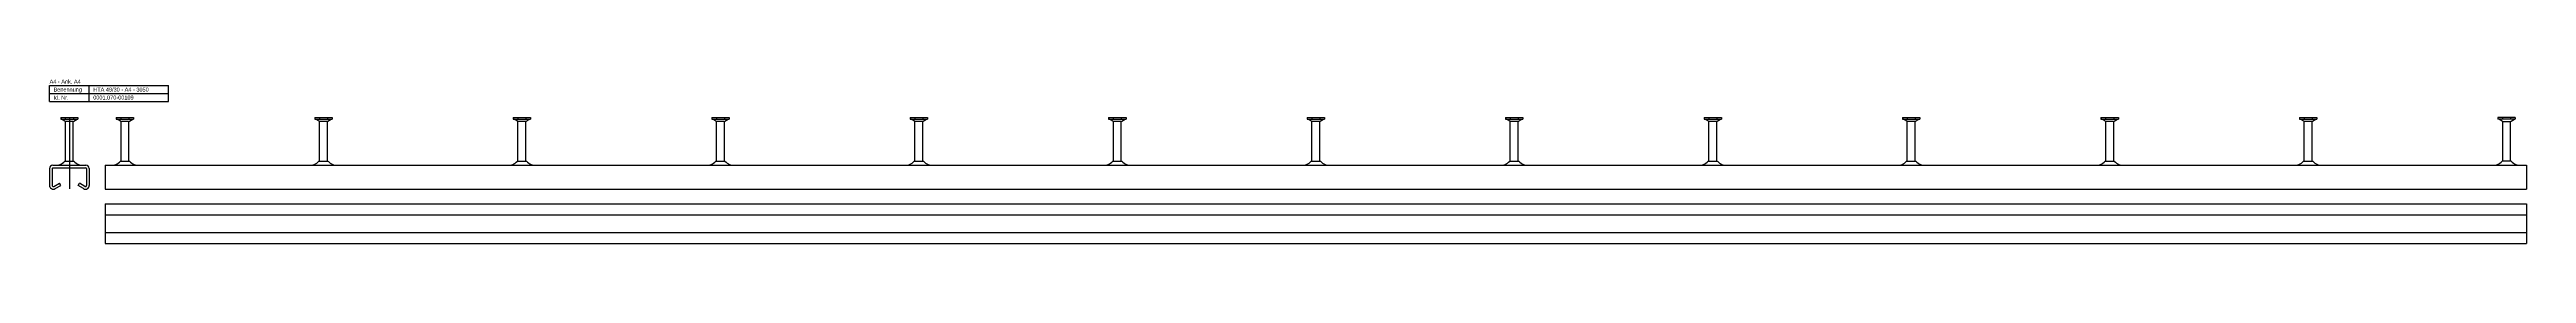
# Model space of a CAD drawing. Header units: millimetres. Extents: x -466 to 5678, y -7065 to 2232.
# Drawn here: x -465 to 2655, y -3869 to -3663 of the extents above; entities that cross this region are included whole.
import ezdxf

# ---------------------------------------------------------------- set-up
doc = ezdxf.new("R2010")
doc.units = ezdxf.units.MM
doc.linetypes.add('MITTE2', pattern=[1.125, 0.75, -0.125, 0.125, -0.125])
doc.layers.add('HALFEN', color=2, linetype='CONTINUOUS')
doc.styles.add('ARIAL50', font='ARIAL.TTF', dxfattribs={"height": 5})

msp = doc.modelspace()

# ---------------------------------------------------------------- linework, layer by layer
at = {"layer": 'HALFEN'}
for p, q in [((-464.7, -3670.6), (-314.7, -3670.6)), ((-464.7, -3690.6), (-464.7, -3670.6)), ((-464.7, -3680.6), (-314.7, -3680.6)), ((-414.7, -3690.6), (-414.7, -3670.6)), ((-314.7, -3690.6), (-314.7, -3670.6)), ((-464.7, -3690.6), (-314.7, -3690.6)), ((-450.7, -3710.6), (-450.7, -3712.8)), ((-450.7, -3710.6), (-428.9, -3710.6)), ((-444.9, -3711.1), (-444.9, -3712.3)), ((-434.7, -3711.1), (-434.7, -3712.3)), ((-428.9, -3710.6), (-428.9, -3712.8)), ((-380.7, -3710.6), (-380.7, -3712.8)), ((-380.7, -3710.6), (-358.8, -3710.6)), ((-374.8, -3711.1), (-374.8, -3712.3)), ((-364.7, -3711.1), (-364.7, -3712.3)), ((-358.8, -3710.6), (-358.8, -3712.8)), ((-130.7, -3710.6), (-130.7, -3712.8)), ((-130.7, -3710.6), (-108.8, -3710.6)), ((-124.8, -3711.1), (-124.8, -3712.3)), ((-114.7, -3711.1), (-114.7, -3712.3)), ((-108.8, -3710.6), (-108.8, -3712.8)), ((119.3, -3710.6), (119.3, -3712.8)), ((119.3, -3710.6), (141.2, -3710.6)), ((125.2, -3711.1), (125.2, -3712.3)), ((135.3, -3711.1), (135.3, -3712.3)), ((141.2, -3710.6), (141.2, -3712.8)), ((369.3, -3710.6), (391.2, -3710.6)), ((369.3, -3710.6), (369.3, -3712.8)), ((375.2, -3711.1), (375.2, -3712.3)), ((385.3, -3711.1), (385.3, -3712.3)), ((391.2, -3710.6), (391.2, -3712.8)), ((619.3, -3710.6), (641.2, -3710.6)), ((619.3, -3710.6), (619.3, -3712.8)), ((625.2, -3711.1), (625.2, -3712.3)), ((635.3, -3711.1), (635.3, -3712.3)), ((641.2, -3710.6), (641.2, -3712.8)), ((869.3, -3710.6), (891.2, -3710.6)), ((869.3, -3710.6), (869.3, -3712.8)), ((875.2, -3711.1), (875.2, -3712.3)), ((885.3, -3711.1), (885.3, -3712.3)), ((891.2, -3710.6), (891.2, -3712.8)), ((1119.3, -3710.6), (1119.3, -3712.8)), ((1119.3, -3710.6), (1141.2, -3710.6)), ((1125.2, -3711.1), (1125.2, -3712.3)), ((1135.3, -3711.1), (1135.3, -3712.3)), ((1141.2, -3710.6), (1141.2, -3712.8)), ((1369.3, -3710.6), (1391.2, -3710.6)), ((1369.3, -3710.6), (1369.3, -3712.8)), ((1375.2, -3711.1), (1375.2, -3712.3)), ((1385.3, -3711.1), (1385.3, -3712.3)), ((1391.2, -3710.6), (1391.2, -3712.8)), ((1619.3, -3710.6), (1619.3, -3712.8)), ((1619.3, -3710.6), (1641.2, -3710.6)), ((1625.2, -3711.1), (1625.2, -3712.3)), ((1635.3, -3711.1), (1635.3, -3712.3)), ((1641.2, -3710.6), (1641.2, -3712.8)), ((1869.3, -3710.6), (1891.2, -3710.6)), ((1869.3, -3710.6), (1869.3, -3712.8)), ((1875.2, -3711.1), (1875.2, -3712.3)), ((1885.3, -3711.1), (1885.3, -3712.3)), ((1891.2, -3710.6), (1891.2, -3712.8)), ((2119.3, -3710.6), (2141.2, -3710.6)), ((2119.3, -3710.6), (2119.3, -3712.8)), ((2125.2, -3711.1), (2125.2, -3712.3)), ((2135.3, -3711.1), (2135.3, -3712.3)), ((2141.2, -3710.6), (2141.2, -3712.8)), ((2369.3, -3710.6), (2391.2, -3710.6)), ((2369.3, -3710.6), (2369.3, -3712.8)), ((2375.2, -3711.1), (2375.2, -3712.3)), ((2385.3, -3711.1), (2385.3, -3712.3)), ((2391.2, -3710.6), (2391.2, -3712.8)), ((2641.2, -3710.6), (2619.3, -3710.6)), ((2619.3, -3710.6), (2619.3, -3712.8)), ((2625.2, -3711.1), (2625.2, -3712.3)), ((2635.3, -3711.1), (2635.3, -3712.3)), ((2641.2, -3710.6), (2641.2, -3712.8)), ((-450.7, -3712.8), (-428.9, -3712.8)), ((-445.3, -3715.3), (-449.7, -3712.8)), ((-444.8, -3765.6), (-444.8, -3716.2)), ((-435.3, -3715.6), (-444.3, -3715.6)), ((-434.8, -3765.6), (-434.8, -3716.2)), ((-434.3, -3715.3), (-430, -3712.8)), ((-380.7, -3712.8), (-358.8, -3712.8)), ((-375.2, -3715.3), (-379.6, -3712.8)), ((-374.7, -3765.6), (-374.7, -3716.2)), ((-365.2, -3715.6), (-374.3, -3715.6)), ((-364.7, -3765.6), (-364.7, -3716.2)), ((-364.2, -3715.3), (-359.9, -3712.8)), ((-130.7, -3712.8), (-108.8, -3712.8)), ((-125.2, -3715.3), (-129.6, -3712.8)), ((-124.7, -3765.6), (-124.7, -3716.2)), ((-115.2, -3715.6), (-124.3, -3715.6)), ((-114.7, -3765.6), (-114.7, -3716.2)), ((-114.2, -3715.3), (-109.9, -3712.8)), ((119.3, -3712.8), (141.2, -3712.8)), ((124.8, -3715.3), (120.4, -3712.8)), ((125.3, -3765.6), (125.3, -3716.2)), ((134.8, -3715.6), (125.7, -3715.6)), ((135.3, -3765.6), (135.3, -3716.2)), ((135.8, -3715.3), (140.1, -3712.8)), ((369.3, -3712.8), (391.2, -3712.8)), ((374.8, -3715.3), (370.4, -3712.8)), ((375.3, -3765.6), (375.3, -3716.2)), ((384.8, -3715.6), (375.7, -3715.6)), ((385.3, -3765.6), (385.3, -3716.2)), ((385.8, -3715.3), (390.1, -3712.8)), ((619.3, -3712.8), (641.2, -3712.8)), ((624.8, -3715.3), (620.4, -3712.8)), ((625.3, -3765.6), (625.3, -3716.2)), ((634.8, -3715.6), (625.7, -3715.6)), ((635.3, -3765.6), (635.3, -3716.2)), ((635.8, -3715.3), (640.1, -3712.8)), ((869.3, -3712.8), (891.2, -3712.8)), ((874.8, -3715.3), (870.4, -3712.8)), ((875.3, -3765.6), (875.3, -3716.2)), ((884.8, -3715.6), (875.7, -3715.6)), ((885.3, -3765.6), (885.3, -3716.2)), ((885.8, -3715.3), (890.1, -3712.8)), ((1119.3, -3712.8), (1141.2, -3712.8)), ((1124.8, -3715.3), (1120.4, -3712.8)), ((1125.3, -3765.6), (1125.3, -3716.2)), ((1134.8, -3715.6), (1125.7, -3715.6)), ((1135.3, -3765.6), (1135.3, -3716.2)), ((1135.8, -3715.3), (1140.1, -3712.8)), ((1369.3, -3712.8), (1391.2, -3712.8)), ((1374.8, -3715.3), (1370.4, -3712.8)), ((1375.3, -3765.6), (1375.3, -3716.2)), ((1384.8, -3715.6), (1375.7, -3715.6)), ((1385.3, -3765.6), (1385.3, -3716.2)), ((1385.8, -3715.3), (1390.1, -3712.8)), ((1619.3, -3712.8), (1641.2, -3712.8)), ((1624.8, -3715.3), (1620.4, -3712.8)), ((1625.3, -3765.6), (1625.3, -3716.2)), ((1634.8, -3715.6), (1625.7, -3715.6)), ((1635.3, -3765.6), (1635.3, -3716.2)), ((1635.8, -3715.3), (1640.1, -3712.8)), ((1869.3, -3712.8), (1891.2, -3712.8)), ((1874.8, -3715.3), (1870.4, -3712.8)), ((1875.3, -3765.6), (1875.3, -3716.2)), ((1884.8, -3715.6), (1875.7, -3715.6)), ((1885.3, -3765.6), (1885.3, -3716.2)), ((1885.8, -3715.3), (1890.1, -3712.8)), ((2119.3, -3712.8), (2141.2, -3712.8)), ((2124.8, -3715.3), (2120.4, -3712.8)), ((2125.3, -3765.6), (2125.3, -3716.2)), ((2134.8, -3715.6), (2125.7, -3715.6)), ((2135.3, -3765.6), (2135.3, -3716.2)), ((2135.8, -3715.3), (2140.1, -3712.8)), ((2369.3, -3712.8), (2391.2, -3712.8)), ((2374.8, -3715.3), (2370.4, -3712.8)), ((2375.3, -3765.6), (2375.3, -3716.2)), ((2384.8, -3715.6), (2375.7, -3715.6)), ((2385.3, -3765.6), (2385.3, -3716.2)), ((2385.8, -3715.3), (2390.1, -3712.8)), ((2641.2, -3712.8), (2619.3, -3712.8)), ((2624.8, -3715.3), (2620.4, -3712.8)), ((2625.3, -3765.6), (2625.3, -3716.2)), ((2625.7, -3715.6), (2634.8, -3715.6)), ((2635.3, -3765.6), (2635.3, -3716.2)), ((2635.8, -3715.3), (2640.1, -3712.8)), ((-464.7, -3774.9), (-464.7, -3795.9)), ((-461.5, -3774.9), (-461.5, -3795.9)), ((-460.5, -3770.6), (-419, -3770.6)), ((-460.5, -3773.9), (-419, -3773.9)), ((-445.6, -3765.6), (-434.1, -3765.6)), ((-418, -3774.9), (-418, -3795.9)), ((-414.7, -3774.9), (-414.7, -3795.9)), ((-394.7, -3770.6), (2655.3, -3770.6)), ((-394.7, -3770.6), (-394.7, -3800.6)), ((-375.5, -3765.6), (-364, -3765.6)), ((-125.5, -3765.6), (-114, -3765.6)), ((124.5, -3765.6), (136, -3765.6)), ((374.5, -3765.6), (386, -3765.6)), ((624.5, -3765.6), (636, -3765.6)), ((874.5, -3765.6), (886, -3765.6)), ((1124.5, -3765.6), (1136, -3765.6)), ((1374.5, -3765.6), (1386, -3765.6)), ((1624.5, -3765.6), (1636, -3765.6)), ((1874.5, -3765.6), (1886, -3765.6)), ((2124.5, -3765.6), (2136, -3765.6)), ((2374.5, -3765.6), (2386, -3765.6)), ((2636, -3765.6), (2624.5, -3765.6)), ((2655.3, -3770.6), (2655.3, -3795.9)), ((-459.2, -3797.2), (-452.4, -3793.2)), ((-457.6, -3800), (-450.7, -3796)), ((-450.7, -3796), (-452.4, -3793.2)), ((-428.7, -3796), (-427.1, -3793.2)), ((-421.9, -3800), (-428.7, -3796)), ((-420.2, -3797.2), (-427.1, -3793.2)), ((-394.7, -3800.6), (2655.3, -3800.6)), ((2655.3, -3795.9), (2655.3, -3800.6)), ((-394.7, -3819), (2655.3, -3819)), ((-394.7, -3819), (-394.7, -3869)), ((-394.7, -3833), (2655.3, -3833)), ((2655.3, -3819), (2655.3, -3869)), ((-394.7, -3855), (2655.3, -3855)), ((-394.7, -3869), (2655.3, -3869))]:
    msp.add_line(p, q, dxfattribs=at)
at = {"layer": 'HALFEN', "color": 1, "linetype": 'MITTE2'}
msp.add_line((-439.8, -3710.6), (-439.8, -3800.6), dxfattribs=at)
at = {"layer": 'HALFEN'}
for centre, radius, start, end in [((-445.8, -3716.2), 1, 0, 60), ((-433.8, -3716.2), 1, 120, 180), ((-375.7, -3716.2), 1, 0, 60), ((-363.7, -3716.2), 1, 120, 180), ((-125.7, -3716.2), 1, 0, 60), ((-113.7, -3716.2), 1, 120, 180), ((124.3, -3716.2), 1, 0, 60), ((136.3, -3716.2), 1, 120, 180), ((374.3, -3716.2), 1, 0, 60), ((386.3, -3716.2), 1, 120, 180), ((624.3, -3716.2), 1, 0, 60), ((636.3, -3716.2), 1, 120, 180), ((874.3, -3716.2), 1, 0, 60), ((886.3, -3716.2), 1, 120, 180), ((1124.3, -3716.2), 1, 0, 60), ((1136.3, -3716.2), 1, 120, 180), ((1374.3, -3716.2), 1, 0, 60), ((1386.3, -3716.2), 1, 120, 180), ((1624.3, -3716.2), 1, 0, 60), ((1636.3, -3716.2), 1, 120, 180), ((1874.3, -3716.2), 1, 0, 60), ((1886.3, -3716.2), 1, 120, 180), ((2124.3, -3716.2), 1, 0, 60), ((2136.3, -3716.2), 1, 120, 180), ((2374.3, -3716.2), 1, 0, 60), ((2386.3, -3716.2), 1, 120, 180), ((2624.3, -3716.2), 1, 0, 60), ((2636.3, -3716.2), 1, 120, 180), ((-460.5, -3774.9), 4.25, 90, 180), ((-460.5, -3774.9), 1, 90, 180), ((-456.4, -3758.9), 11.8, 270, 294.6836), ((-460.7, -3749.4), 22.2, 294.6836, 312.9728), ((-418.9, -3749.4), 22.2, 227.0272, 245.3164), ((-423.3, -3758.9), 11.8, 245.3164, 270), ((-419, -3774.9), 4.25, 0, 90), ((-419, -3774.9), 1, 0, 90), ((-386.3, -3758.9), 11.8, 270, 294.6836), ((-390.6, -3749.4), 22.2, 294.6836, 312.9728), ((-348.8, -3749.4), 22.2, 227.0272, 245.3164), ((-353.2, -3758.9), 11.8, 245.3164, 270), ((-136.3, -3758.9), 11.8, 270, 294.6836), ((-140.6, -3749.4), 22.2, 294.6836, 312.9728), ((-98.8, -3749.4), 22.2, 227.0272, 245.3164), ((-103.2, -3758.9), 11.8, 245.3164, 270), ((113.7, -3758.9), 11.8, 270, 294.6836), ((109.4, -3749.4), 22.2, 294.6836, 312.9728), ((151.2, -3749.4), 22.2, 227.0272, 245.3164), ((146.8, -3758.9), 11.8, 245.3164, 270), ((363.7, -3758.9), 11.8, 270, 294.6836), ((359.4, -3749.4), 22.2, 294.6836, 312.9728), ((401.2, -3749.4), 22.2, 227.0272, 245.3164), ((396.8, -3758.9), 11.8, 245.3164, 270), ((613.7, -3758.9), 11.8, 270, 294.6836), ((609.4, -3749.4), 22.2, 294.6836, 312.9728), ((651.2, -3749.4), 22.2, 227.0272, 245.3164), ((646.8, -3758.9), 11.8, 245.3164, 270), ((863.7, -3758.9), 11.8, 270, 294.6836), ((859.4, -3749.4), 22.2, 294.6836, 312.9728), ((901.2, -3749.4), 22.2, 227.0272, 245.3164), ((896.8, -3758.9), 11.8, 245.3164, 270), ((1113.7, -3758.9), 11.8, 270, 294.6836), ((1109.4, -3749.4), 22.2, 294.6836, 312.9728), ((1151.2, -3749.4), 22.2, 227.0272, 245.3164), ((1146.8, -3758.9), 11.8, 245.3164, 270), ((1363.7, -3758.9), 11.8, 270, 294.6836), ((1359.4, -3749.4), 22.2, 294.6836, 312.9728), ((1401.2, -3749.4), 22.2, 227.0272, 245.3164), ((1396.8, -3758.9), 11.8, 245.3164, 270), ((1613.7, -3758.9), 11.8, 270, 294.6836), ((1609.4, -3749.4), 22.2, 294.6836, 312.9728), ((1651.2, -3749.4), 22.2, 227.0272, 245.3164), ((1646.8, -3758.9), 11.8, 245.3164, 270), ((1863.7, -3758.9), 11.8, 270, 294.6836), ((1859.4, -3749.4), 22.2, 294.6836, 312.9728), ((1901.2, -3749.4), 22.2, 227.0272, 245.3164), ((1896.8, -3758.9), 11.8, 245.3164, 270), ((2113.7, -3758.9), 11.8, 270, 294.6836), ((2109.4, -3749.4), 22.2, 294.6836, 312.9728), ((2151.2, -3749.4), 22.2, 227.0272, 245.3164), ((2146.8, -3758.9), 11.8, 245.3164, 270), ((2363.7, -3758.9), 11.8, 270, 294.6836), ((2359.4, -3749.4), 22.2, 294.6836, 312.9728), ((2401.2, -3749.4), 22.2, 227.0272, 245.3164), ((2396.8, -3758.9), 11.8, 245.3164, 270), ((2613.7, -3758.9), 11.8, 270, 294.6836), ((2609.4, -3749.4), 22.2, 294.6836, 312.9728), ((2651.2, -3749.4), 22.2, 227.0272, 245.3164), ((2646.8, -3758.9), 11.8, 245.3164, 270), ((-460, -3795.9), 4.75, 180, 300), ((-460, -3795.9), 1.5, 180, 300), ((-419.5, -3795.9), 4.75, 240, 0), ((-419.5, -3795.9), 1.5, 240, 0)]:
    msp.add_arc(centre, radius, start, end, dxfattribs=at)

# ---------------------------------------------------------------- texts
at = {"layer": 'HALFEN', "style": 'ARIAL50'}
for s, p in [('A4 - Ank. A4', (-464.7, -3668.1)), ('Benennung', (-459.7, -3678.1)), ('HTA 49/30 - A4 - 3050', (-409.7, -3678.1)), ('Id. Nr.', (-459.7, -3688.1)), ('0001.070-00109', (-409.7, -3688.1))]:
    msp.add_text(s, height=5, dxfattribs=at).set_placement(p)

doc.saveas('drawing.dxf')
